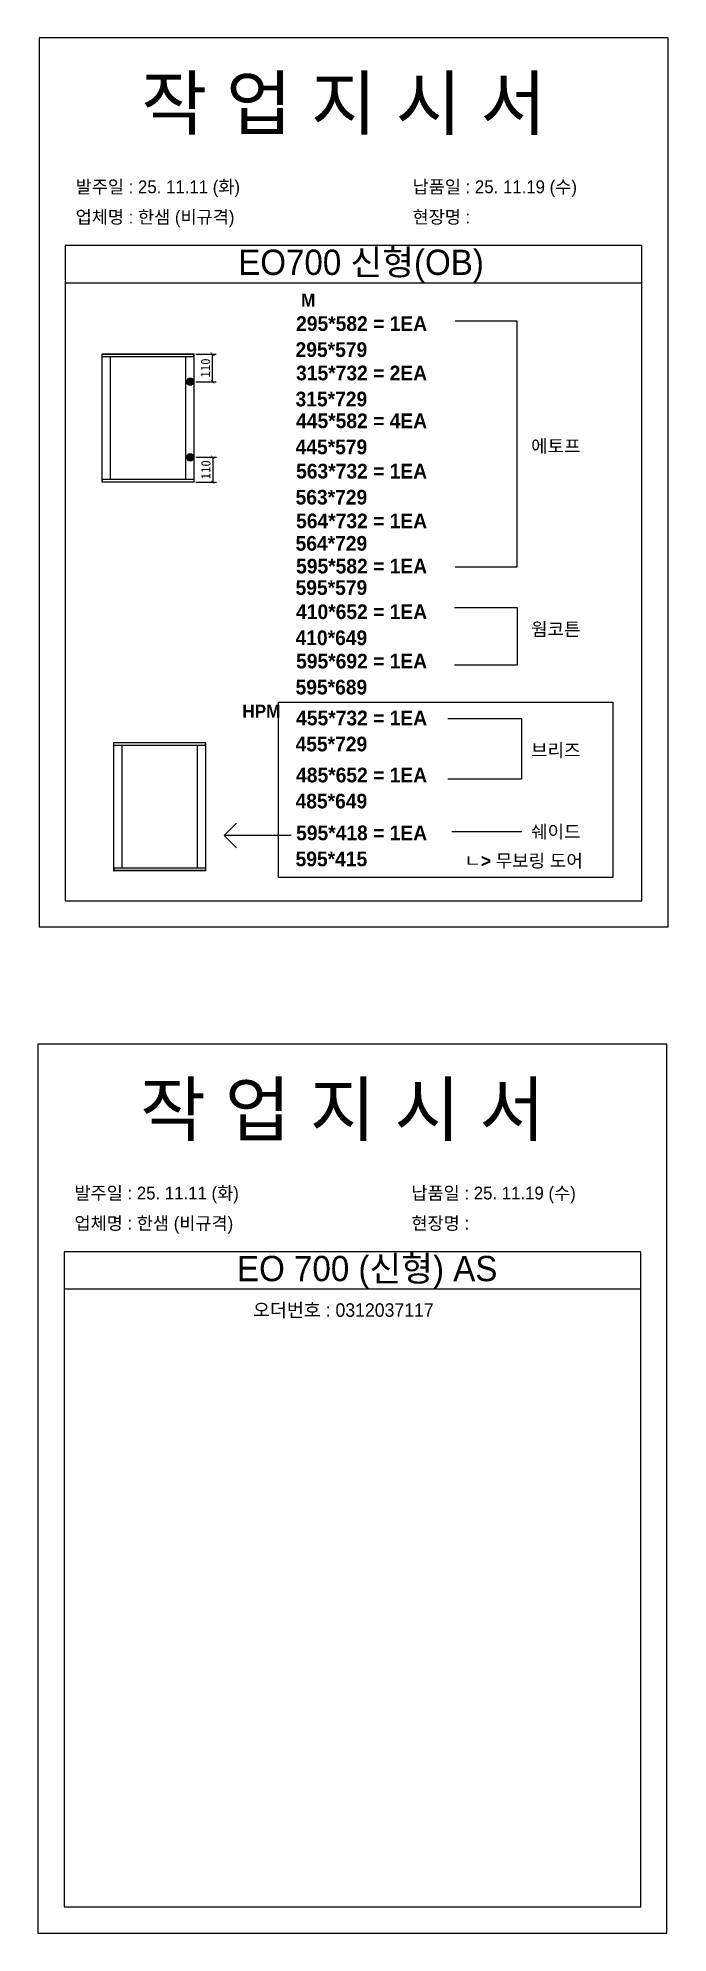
# Model space of a CAD drawing. Header units: millimetres. Extents: x -44117 to 256353, y -2095463 to 65325.
# Drawn here: x 111139 to 112822, y -459671 to -454605 of the extents above; entities that cross this region are included whole.
import ezdxf

# ---------------------------------------------------------------- set-up
doc = ezdxf.new("R2010")
doc.units = ezdxf.units.MM
doc.header["$LTSCALE"] = 10
doc.layers.add('Layer1', color=7, linetype='Continuous', lineweight=70)
doc.styles.add('MtX_Gulim', font='')
doc.styles.get('MtX_Gulim').set_extended_font_data('Gulim', bold=True)
doc.dimstyles.new('ISO-25', dxfattribs={"dimtxt": 2.5, "dimasz": 2.5, "dimexe": 1, "dimexo": 1, "dimtad": 1, "dimtxsty": 'Standard', "dimblk": 'ARCHTICK', "dimcen": 2.5, "dimadec": 0, "dimazin": 0, "dimtfac": 1, "dimtmove": 0, "dimatfit": 3, "dimfxl": 0, "dimarcsym": 0})

msp = doc.modelspace()

# ---------------------------------------------------------------- texts
at = {"linetype": 'Continuous', "style": 'MtX_Gulim'}
for s, height, p in [('M', 35.04934, (111841.68946, -455323.9758)), ('295*582 = 1EA', 39.2712622, (111828.25025, -455388.48823)), ('315*732 = 2EA', 39.2712622, (111828.25025, -455520.55638)), ('445*582 = 4EA', 39.2712622, (111828.25025, -455648.4667)), ('에토프', 35.049344, (112455.99624, -455714.10237)), ('563*732 = 1EA', 39.2712622, (111828.25025, -455782.95442)), ('564*732 = 1EA', 39.2712622, (111828.25025, -455915.89035)), ('595*582 = 1EA', 39.2712622, (111828.25025, -456036.76727)), ('410*652 = 1EA', 39.2712622, (111828.25025, -456158.7677)), ('웜코튼', 35.049344, (112455.99624, -456203.50491)), ('595*692 = 1EA', 39.2712622, (111828.25025, -456290.64289)), ('HPM', 35.049344, (111684.55174, -456422.53213)), ('455*732 = 1EA', 39.2712622, (111828.25025, -456442.67523)), ('브리즈', 35.049344, (112455.99624, -456526.92879)), ('485*652 = 1EA', 39.2712622, (111828.25025, -456595.16178)), ('595*418 = 1EA', 39.2712622, (111828.25025, -456749.84796)), ('쉐이드', 35.049344, (112455.99624, -456744.65682)), ('ㄴ> 무보링 도어', 35.049344, (112277.98127, -456822.22374))]:
    msp.add_text(s, height=height, dxfattribs=at).set_placement(p)
at = {"color": 242, "linetype": 'Continuous', "true_color": 0xcd2027, "style": 'MtX_Gulim'}
for s, p in [('295*579', (111826.78833, -455458.08799)), ('315*729', (111826.78833, -455590.15615)), ('445*579', (111826.78833, -455718.06647)), ('563*729', (111826.78833, -455852.55418)), ('564*729', (111826.78833, -455975.91899)), ('595*579', (111826.78833, -456094.116)), ('410*649', (111826.78833, -456228.36747)), ('595*689', (111826.78833, -456360.24266)), ('455*729', (111826.78833, -456512.27499)), ('485*649', (111826.78833, -456664.76155)), ('595*415', (111826.78833, -456819.44773))]:
    msp.add_text(s, height=39.271262, dxfattribs=at).set_placement(p)
at = {"attachment_point": 1}
for s, width, gutter_width, heights, insert, char_height in [('{\\fGulim|b0|i0|c129|p50;작 업 지 시 서}', 3307.3198183, 12.5, [-155.84554], (111414.64349, -454709.48714), 140), ('\\pt11;{\\fGulim|b0|i0|c129|p50;발주일 : 25. 11.11 (화)}', 3307.3198183, 12.5, [34.50412], (111239.43414, -454986.20756), 34.3), ('{\\fGulim|b0|i0|c129|p50;납품일 : 25. 11.19 (수)}', 3307.3198183, 12.5, [35.09023], (112139.41212, -454986.20756), 34.3), ('{\\fGulim|b0|i0|c129|p50;업체명 : 한샘 (비규격)}', 3307.3198183, 12.5, [36.11279], (111239.43414, -455066.86374), 34.3), ('{\\fGulim|b0|i0|c129|p50;현장명 : }', 3307.3198183, 12.5, [-38.2735], (112139.41212, -455066.86374), 34.3), ('{\\fGulim|b0|i0|c129|p50;EO700 신형(OB)}', 1597.0710432, 6.03612, [-85.06834], (111673.54781, -455171.28425), 67.6045736), ('{\\fGulim|b0|i0|c129|p50;작 업 지 시 서}', 3307.3198183, 12.5, [-155.84554], (111411.45912, -457398.9655), 140), ('\\pt11;{\\fGulim|b0|i0|c129|p50;발주일 : 25. 11.11 (화)}', 3307.3198183, 12.5, [34.50412], (111236.24977, -457675.68592), 34.3), ('{\\fGulim|b0|i0|c129|p50;납품일 : 25. 11.19 (수)}', 3307.3198183, 12.5, [35.09023], (112136.22775, -457675.68592), 34.3), ('{\\fGulim|b0|i0|c129|p50;업체명 : 한샘 (비규격)}', 3307.3198183, 12.5, [36.11279], (111236.24977, -457756.3421), 34.3), ('{\\fGulim|b0|i0|c129|p50;현장명 : }', 3307.3198183, 12.5, [-38.2735], (112136.22775, -457756.3421), 34.3), ('{\\fGulim|b0|i0|c129|p50;EO 700 (신형) AS}', 1597.0710432, 6.03612, [-85.06834], (111670.36344, -457860.76261), 67.6045736), ('{\\fGulim|b0|i0|c129|p50;오더번호 : 0312037117}', 851.7078516, 3.21903, [-40.13367], (111713.17007, -457987.50324), 36.05309)]:
    msp.add_mtext_dynamic_manual_height_columns(s, width=width, gutter_width=gutter_width, heights=heights, dxfattribs=dict(at, insert=insert, char_height=char_height))

# ---------------------------------------------------------------- blocks, each defined once
blk = doc.blocks.new('_ArchTick')
at = {"color": 0, "linetype": 'ByBlock', "const_width": 0.15}
blk.add_lwpolyline([(-0.5, -0.5), (0.5, 0.5)], dxfattribs=at)
blk = doc.blocks.new('*D3838')
at = {"color": 0, "lineweight": -2}
for p, q in [((111560.4, -455450.7), (111615, -455450.7)), ((111605, -455524.3), (111605, -455450.7)), ((111560.4, -455524.3), (111615, -455524.3))]:
    blk.add_line(p, q, dxfattribs=at)
at = {"layer": 'Defpoints', "color": 0}
for p in [(111545.4, -455450.7), (111605, -455450.7), (111545.4, -455524.3)]:
    blk.add_point(p, dxfattribs=at)
at = {"color": 0, "lineweight": -2, "xscale": 10, "yscale": 10, "zscale": 10}
for p, rotation in [((111605, -455450.7), 90), ((111605, -455524.3), 270)]:
    blk.add_blockref('_ArchTick', p, dxfattribs=dict(at, rotation=rotation))
at = {"color": 0, "insert": (111586.2, -455487.5), "char_height": 25, "attachment_point": 5, "rotation": 90}
blk.add_mtext('110', dxfattribs=at)
blk = doc.blocks.new('*D3839')
at = {"color": 0, "lineweight": -2}
for p, q in [((111560.4, -455726.2), (111615.9, -455726.2)), ((111605.9, -455726.2), (111605.9, -455793.1)), ((111560.4, -455793.1), (111615.9, -455793.1))]:
    blk.add_line(p, q, dxfattribs=at)
at = {"layer": 'Defpoints', "color": 0}
for p in [(111545.4, -455726.2), (111545.4, -455793.1), (111605.9, -455793.1)]:
    blk.add_point(p, dxfattribs=at)
at = {"color": 0, "lineweight": -2, "xscale": 10, "yscale": 10, "zscale": 10}
for p, rotation in [((111605.9, -455726.2), 90), ((111605.9, -455793.1), 270)]:
    blk.add_blockref('_ArchTick', p, dxfattribs=dict(at, rotation=rotation))
at = {"color": 0, "insert": (111587.2, -455759.6), "char_height": 25, "attachment_point": 5, "rotation": 90}
blk.add_mtext('110', dxfattribs=at)

# ---------------------------------------------------------------- dimensions: what is measured, and where the dimension line sits
for base, p1, p2, picture, middle in [((111604.99284, -455450.71181), (111545.37907, -455524.32829), (111545.37907, -455450.71181), '*D3838', (111586.24284, -455487.52005)), ((111605.94632, -455793.09063), (111545.37907, -455726.20625), (111545.37907, -455793.09063), '*D3839', (111587.19632, -455759.64844))]:
    dim = msp.add_linear_dim(base=base, p1=p1, p2=p2, angle=90, text='110', dimstyle='ISO-25', override={"dimscale": 10, "dimasz": 1, "dimexo": 1.5, "dimtxsty": 'Standard'})
    dim.commit()
    dim.dimension.update_dxf_attribs({"geometry": picture, "text_midpoint": middle})

# ---------------------------------------------------------------- linework, layer by layer
for p, q in [((112751.83689, -455160.49435), (111211.83689, -455160.49435)), ((112751.83689, -455260.49435), (111211.83689, -455260.49435)), ((111309.51641, -455450.95778), (111309.51641, -455792.84466)), ((111556.01705, -455451.40051), (111309.51641, -455451.40051)), ((111556.01705, -455458.09067), (111309.51641, -455458.09067)), ((111555.77109, -455450.71181), (111309.76237, -455450.71181)), ((111331.40701, -455457.59874), (111331.40701, -455785.71178)), ((111533.88049, -455785.71178), (111533.88049, -455458.09067)), ((111554.78724, -455458.09067), (111554.78724, -455450.71181)), ((111556.01705, -455792.84466), (111556.01705, -455450.95778)), ((111556.01705, -455785.71178), (111309.51641, -455785.71178)), ((111310.74622, -455793.09063), (111310.74622, -455785.71178)), ((111554.78724, -455785.71178), (111554.78724, -455793.09063)), ((111556.01705, -455792.40194), (111309.51641, -455792.40194)), ((111555.77109, -455793.09063), (111309.76237, -455793.09063)), ((111340.80411, -456489.36549), (111340.80411, -456831.25238)), ((111587.30475, -456489.80822), (111340.80411, -456489.80822)), ((111587.30475, -456496.49838), (111340.80411, -456496.49838)), ((111587.05878, -456489.11953), (111341.05007, -456489.11953)), ((111362.6947, -456496.00646), (111362.6947, -456824.11949)), ((111565.16819, -456824.11949), (111565.16819, -456496.49838)), ((111586.07494, -456496.49838), (111586.07494, -456489.11953)), ((111587.30475, -456831.25238), (111587.30475, -456489.36549)), ((111815.50675, -456737.36303), (111636.04944, -456737.36303)), ((112244.18554, -456726.22697), (112431.59823, -456726.22697)), ((111587.30475, -456824.11949), (111340.80411, -456824.11949)), ((111587.30475, -456830.80966), (111340.80411, -456830.80966)), ((111587.05878, -456831.49835), (111341.05007, -456831.49835)), ((111342.03391, -456831.49835), (111342.03391, -456824.11949)), ((111586.07494, -456824.11949), (111586.07494, -456831.49835)), ((112748.65252, -457849.97271), (111208.65252, -457849.97271)), ((112748.65252, -457949.97271), (111208.65252, -457949.97271))]:
    msp.add_line(p, q)
for points in [[(111141.83689, -456981.32463), (112821.83689, -456981.32463), (112821.83689, -454605.32463), (111141.83689, -454605.32463)], [(111781.32718, -456380.84325), (112674.46273, -456380.84325), (112674.46273, -456849.52858), (111781.32718, -456849.52858)], [(111138.65252, -459670.80299), (112818.65252, -459670.80299), (112818.65252, -457294.80299), (111138.65252, -457294.80299)]]:
    msp.add_lwpolyline(points, close=True)
for points in [[(111211.83689, -455160.49435), (111211.83689, -456911.32463), (112751.83689, -456911.32463), (112751.83689, -455160.49435)], [(112252.78809, -455361.47042), (112417.46547, -455361.47042), (112417.46547, -456020.23215), (112252.78809, -456020.23215)], [(112251.2765, -456127.33431), (112418.41175, -456127.33431), (112418.41175, -456282.1802), (112251.2765, -456282.1802)], [(112233.43235, -456424.00961), (112430.06206, -456424.00961), (112430.06206, -456586.84359), (112233.43235, -456586.84359)], [(111668.79811, -456770.11169), (111636.04944, -456737.36303), (111668.79811, -456704.61436)], [(111208.65252, -457849.97271), (111208.65252, -459600.80299), (112748.65252, -459600.80299), (112748.65252, -457849.97271)]]:
    msp.add_lwpolyline(points)
for centre, start, end in [((111555.77109, -455450.95778), 0, 90), ((111309.76237, -455792.84467), 180, 270), ((111555.77109, -455792.84467), 270, 0), ((111587.05878, -456489.36549), 0, 90), ((111341.05007, -456831.25239), 180, 270), ((111587.05878, -456831.25239), 270, 0)]:
    msp.add_arc(centre, 0.24596, start, end)
at = {"layer": 'Layer1'}
for p, q in [((111545.37907, -455515.26309), (111545.37907, -455533.39349)), ((111545.37907, -455735.27145), (111545.37907, -455717.14105))]:
    msp.add_line(p, q, dxfattribs=at)
for points in [[(111554.44427, -455524.32829), (111536.31387, -455524.32829)], [(111554.44427, -455726.20625), (111536.31387, -455726.20625)]]:
    msp.add_lwpolyline(points, close=True, dxfattribs=at)
for centre in [(111545.37907, -455524.32829), (111545.37907, -455726.20625)]:
    msp.add_circle(centre, 6.04347, dxfattribs=at)

msp.set_redraw_order([(e.dxf.handle, doc.entitydb.next_handle()) for e in msp.query("TEXT MTEXT ATTDEF DIMENSION ARC_DIMENSION")])  # texts and dimensions are drawn at this point

doc.saveas('drawing.dxf')
